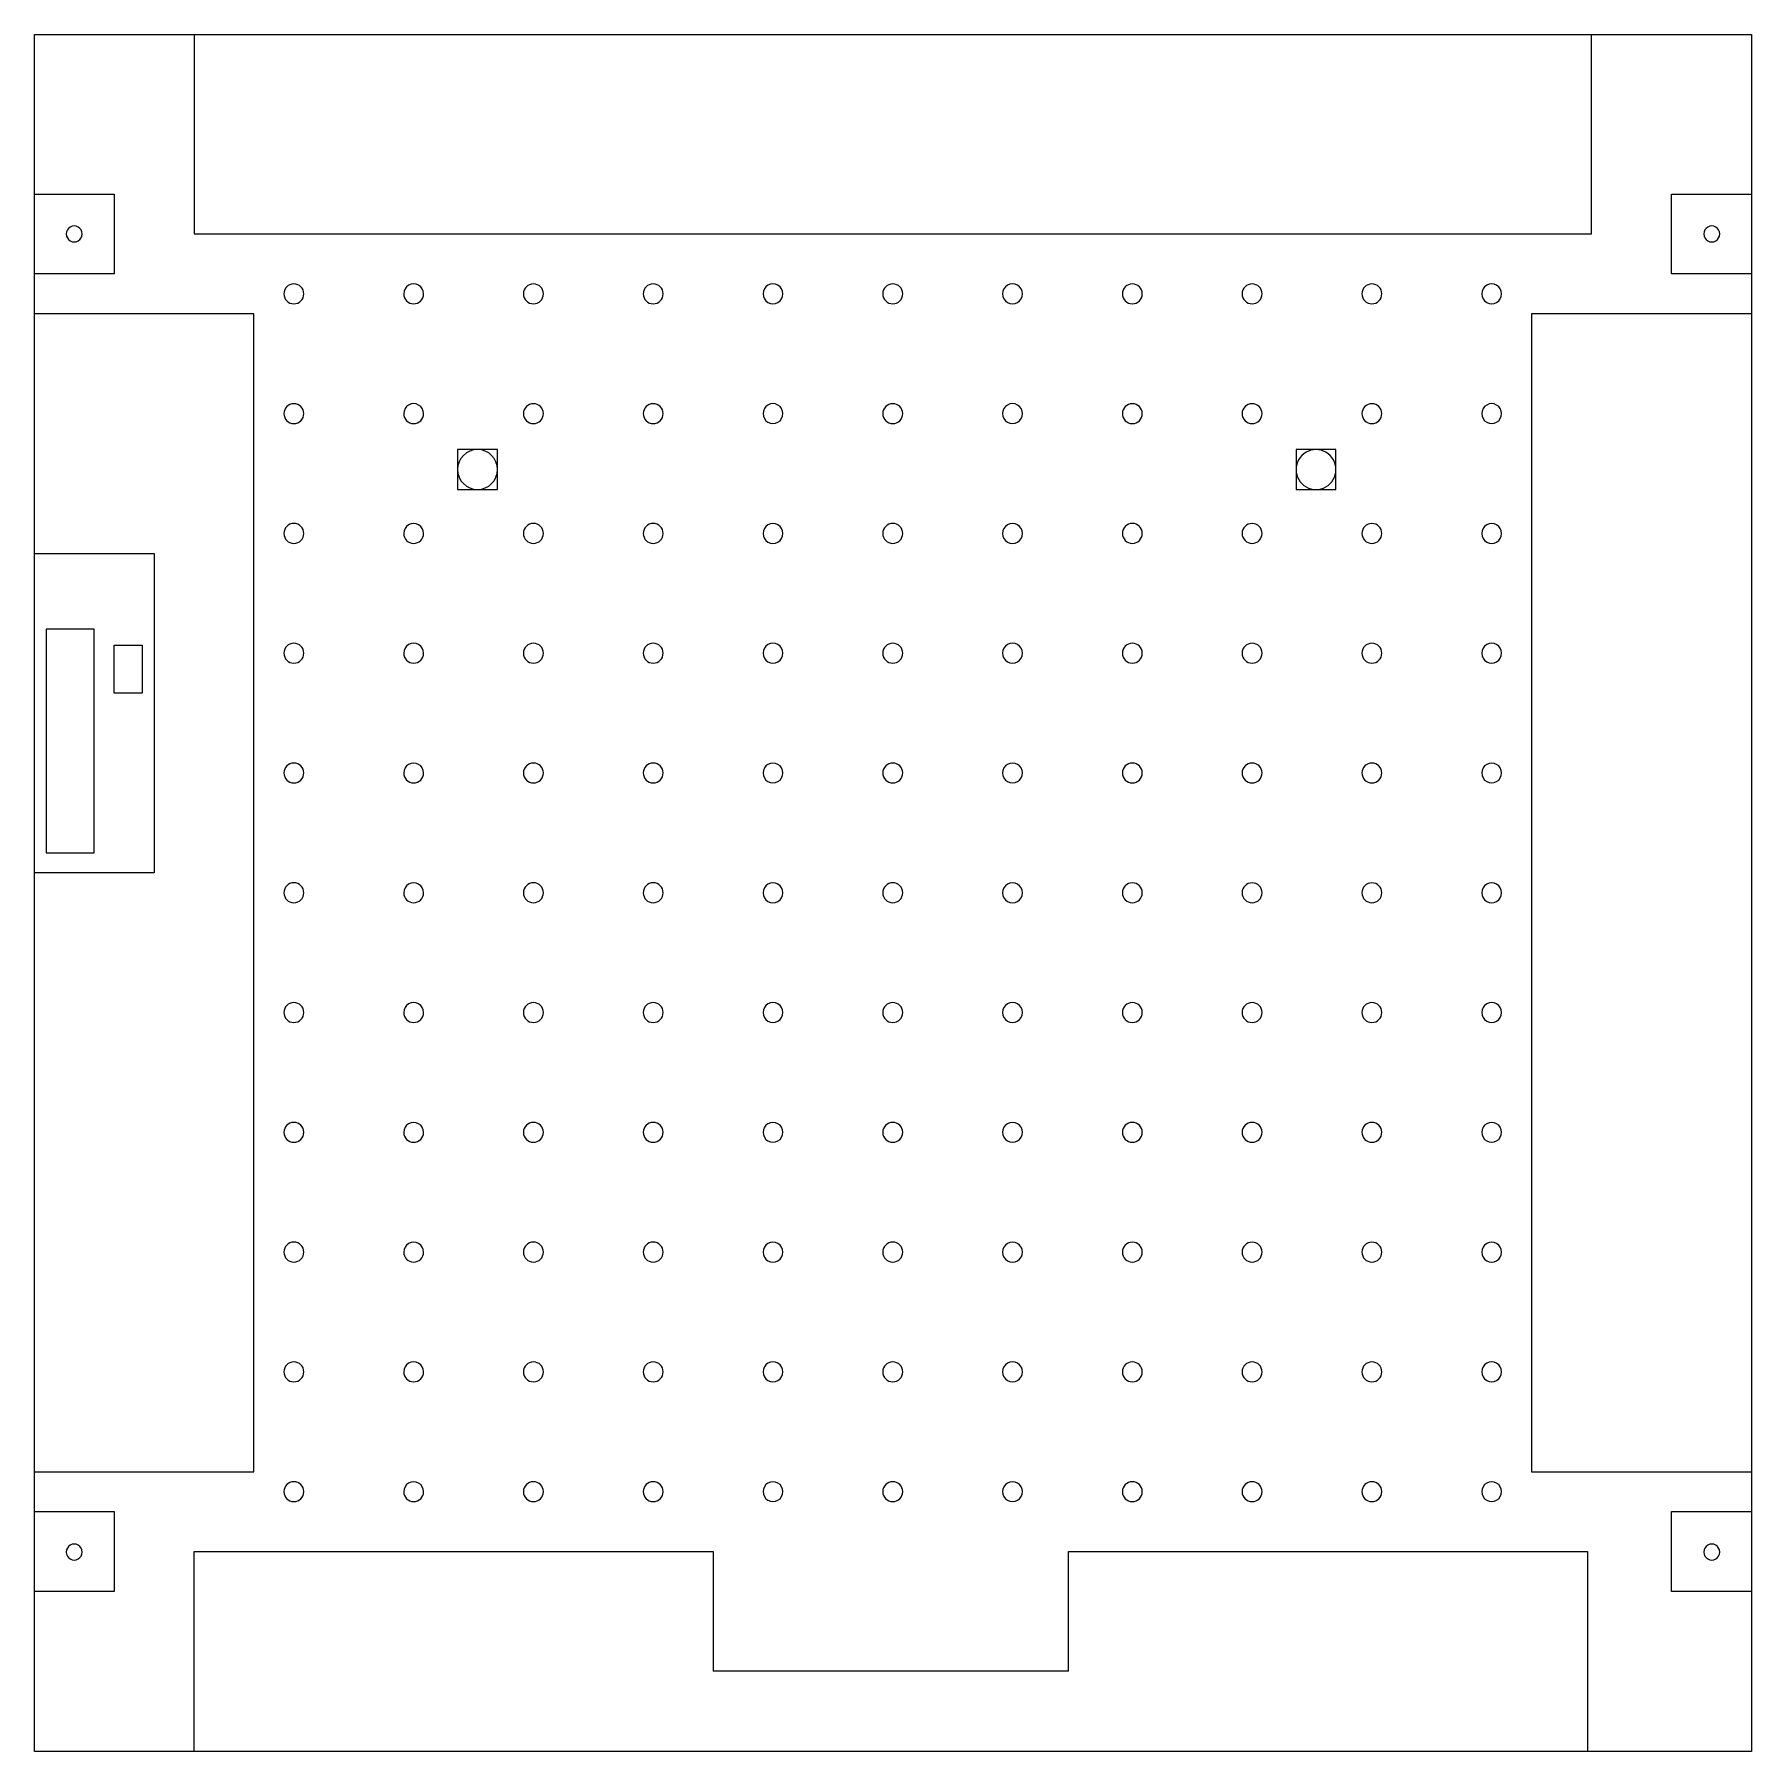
# Model space of a CAD drawing. Header units: millimetres. Extents: x -153 to 277, y 35 to 465.
import ezdxf

# ---------------------------------------------------------------- set-up
doc = ezdxf.new("R2010")
doc.units = ezdxf.units.MM
doc.layers.add('Layer_1', color=7, linetype='CONTINUOUS')

msp = doc.modelspace()

# ---------------------------------------------------------------- linework, layer by layer
at = {"layer": 'Layer_1', "color": 1}
for points in [[(-152.90737, 464.74511), (277.20847, 464.74511), (277.20848, 34.62732), (-152.90737, 34.62733)], [(-140.90738, 414.74522)], [(269.20931, 414.74522)], [(-46.907434, 350.745145), (-36.907507, 350.745145), (-36.907507, 360.745337), (-46.907434, 360.745337)], [(163.09368, 350.745145), (173.09228, 350.745145), (173.09228, 360.745337), (163.09368, 360.745337)], [(-137.90738, 315.745216), (-149.90737, 315.745216), (-149.90737, 259.745149), (-137.90738, 259.745149)], [(-132.90733, 311.745219), (-125.90725, 311.745219), (-125.90725, 299.745227), (-132.90733, 299.745227)], [(-140.90738, 84.62855)], [(269.20931, 84.62855)]]:
    msp.add_lwpolyline(points, close=True, dxfattribs=at)
at = {"layer": 'Layer_1', "color": 5}
for points in [[(-112.90748, 464.74511), (-112.90748, 414.74521), (237.09234, 414.74521), (237.09234, 464.74511)], [(-152.90737, 424.74513), (-132.90733, 424.74513), (-132.90733, 404.74528), (-152.90737, 404.74528)], [(277.09205, 404.74528), (257.0922, 404.74528), (257.0922, 424.74513), (277.09205, 424.74513)], [(-152.90737, 104.74535), (-97.907458, 104.74535), (-97.907458, 394.745353), (-152.90737, 394.745353)], [(277.09205, 394.745353), (222.09312, 394.745353), (222.09312, 104.74535), (277.09205, 104.74535)], [(-152.90737, 334.745236), (-122.90741, 334.745236), (-122.90741, 254.745318), (-152.90737, 254.745318)], [(-152.90737, 94.74516), (-132.90733, 94.74516), (-132.90733, 74.74531), (-152.90737, 74.74531)], [(277.09205, 74.74531), (257.0922, 74.74531), (257.0922, 94.74516), (277.09205, 94.74516)], [(-112.90748, 34.7464), (-112.90748, 84.74524), (17.092628, 84.74524), (17.092628, 54.74625)], [(106.09185, 54.74625), (106.09185, 84.74524), (236.09222, 84.74524), (236.09222, 34.7464)], [(106.09185, 54.74625), (17.092628, 54.74625)]]:
    msp.add_lwpolyline(points, dxfattribs=at)
for points in [[(-85.40738, 399.74522)], [(-55.407382, 399.74522)], [(-25.407382, 399.74522)], [(4.592619, 399.74522)], [(34.592617, 399.74522)], [(64.592617, 399.74522)], [(94.592618, 399.74522)], [(124.59262, 399.74522)], [(154.59262, 399.74522)], [(184.59261, 399.74522)], [(214.59263, 399.74522)], [(-85.40738, 369.745224)], [(-55.407382, 369.745224)], [(-25.407382, 369.745224)], [(4.592619, 369.745224)], [(34.592617, 369.745224)], [(64.592617, 369.745224)], [(94.592618, 369.745224)], [(124.59262, 369.745224)], [(154.59262, 369.745224)], [(184.59261, 369.745224)], [(214.59263, 369.745224)], [(-36.907382, 355.745225)], [(173.09263, 355.745225)], [(-85.40738, 339.745225)], [(-55.407382, 339.745225)], [(-25.407382, 339.745225)], [(4.592619, 339.745225)], [(34.592617, 339.745225)], [(64.592617, 339.745225)], [(94.592618, 339.745225)], [(124.59262, 339.745225)], [(154.59262, 339.745225)], [(184.59261, 339.745225)], [(214.59263, 339.745225)], [(-85.40738, 309.745225)], [(-55.407382, 309.745225)], [(-25.407382, 309.745225)], [(4.592619, 309.745225)], [(34.592617, 309.745225)], [(64.592617, 309.745225)], [(94.592618, 309.745225)], [(124.59262, 309.745225)], [(154.59262, 309.745225)], [(184.59261, 309.745225)], [(214.59263, 309.745225)], [(-85.40738, 279.745225)], [(-55.407382, 279.745225)], [(-25.407382, 279.745225)], [(4.592619, 279.745225)], [(34.592617, 279.745225)], [(64.592617, 279.745225)], [(94.592618, 279.745225)], [(124.59262, 279.745225)], [(154.59262, 279.745225)], [(184.59261, 279.745225)], [(214.59263, 279.745225)], [(-85.40738, 249.745227)], [(-55.407382, 249.745227)], [(-25.407382, 249.745227)], [(4.592619, 249.745227)], [(34.592617, 249.745227)], [(64.592617, 249.745227)], [(94.592618, 249.745227)], [(124.59262, 249.745227)], [(154.59262, 249.745227)], [(184.59261, 249.745227)], [(214.59263, 249.745227)], [(-85.40738, 219.745227)], [(-55.407382, 219.745227)], [(-25.407382, 219.745227)], [(4.592619, 219.745227)], [(34.592617, 219.745227)], [(64.592617, 219.745227)], [(94.592618, 219.745227)], [(124.59262, 219.745227)], [(154.59262, 219.745227)], [(184.59261, 219.745227)], [(214.59263, 219.745227)], [(-85.40738, 189.74523)], [(-55.407382, 189.74523)], [(-25.407382, 189.74523)], [(4.592619, 189.74523)], [(34.592617, 189.74523)], [(64.592617, 189.74523)], [(94.592618, 189.74523)], [(124.59262, 189.74523)], [(154.59262, 189.74523)], [(184.59261, 189.74523)], [(214.59263, 189.74523)], [(-85.40738, 159.74523)], [(-55.407382, 159.74523)], [(-25.407382, 159.74523)], [(4.592619, 159.74523)], [(34.592617, 159.74523)], [(64.592617, 159.74523)], [(94.592618, 159.74523)], [(124.59262, 159.74523)], [(154.59262, 159.74523)], [(184.59261, 159.74523)], [(214.59263, 159.74523)], [(-85.40738, 129.74523)], [(-55.407382, 129.74523)], [(-25.407382, 129.74523)], [(4.592619, 129.74523)], [(34.592617, 129.74523)], [(64.592617, 129.74523)], [(94.592618, 129.74523)], [(124.59262, 129.74523)], [(154.59262, 129.74523)], [(184.59261, 129.74523)], [(214.59263, 129.74523)], [(-85.40738, 99.74523)], [(-55.407382, 99.74523)], [(-25.407382, 99.74523)], [(4.592619, 99.74523)], [(34.592617, 99.74523)], [(64.592617, 99.74523)], [(94.592618, 99.74523)], [(124.59262, 99.74523)], [(154.59262, 99.74523)], [(184.59261, 99.74523)], [(214.59263, 99.74523)]]:
    msp.add_lwpolyline(points, close=True, dxfattribs=at)
at = {"layer": 'Layer_1', "color": 1}
for points in [[(-143.90738, 416.477271), (-144.526182, 416.120005), (-144.90738, 415.459751), (-144.90738, 414.74522)], [(-144.90738, 414.74522), (-144.90738, 414.030689), (-144.526182, 413.370435), (-143.90738, 413.013169)], [(-141.90738, 416.477271), (-142.526182, 416.834536), (-143.288578, 416.834536), (-143.90738, 416.477271)], [(-143.90738, 413.013169), (-143.288578, 412.655904), (-142.526182, 412.655904), (-141.90738, 413.013169)], [(-140.90738, 414.74522), (-140.90738, 415.459751), (-141.288578, 416.120005), (-141.90738, 416.477271)], [(-141.90738, 413.013169), (-141.288578, 413.370435), (-140.90738, 414.030689), (-140.90738, 414.74522)], [(266.209288, 416.477284), (265.590481, 416.120016), (265.20928, 415.459757), (265.20928, 414.74522)], [(265.20928, 414.74522), (265.20928, 414.030683), (265.590481, 413.370424), (266.209288, 413.013156)], [(268.209303, 416.477284), (267.590496, 416.834552), (266.828094, 416.834552), (266.209288, 416.477284)], [(266.209288, 413.013156), (266.828094, 412.655888), (267.590496, 412.655888), (268.209303, 413.013156)], [(269.20931, 414.74522), (269.20931, 415.459757), (268.828109, 416.120016), (268.209303, 416.477284)], [(268.209303, 413.013156), (268.828109, 413.370424), (269.20931, 414.030683), (269.20931, 414.74522)], [(-143.90738, 86.360601), (-144.526182, 86.003335), (-144.90738, 85.343081), (-144.90738, 84.62855)], [(-141.90738, 86.360601), (-142.526182, 86.717866), (-143.288578, 86.717866), (-143.90738, 86.360601)], [(-140.90738, 84.62855), (-140.90738, 85.343081), (-141.288578, 86.003335), (-141.90738, 86.360601)], [(266.209288, 86.360614), (265.590481, 86.003346), (265.20928, 85.343087), (265.20928, 84.62855)], [(268.209303, 86.360614), (267.590496, 86.717882), (266.828094, 86.717882), (266.209288, 86.360614)], [(269.20931, 84.62855), (269.20931, 85.343087), (268.828109, 86.003346), (268.209303, 86.360614)], [(-144.90738, 84.62855), (-144.90738, 83.914019), (-144.526182, 83.253765), (-143.90738, 82.896499)], [(-143.90738, 82.896499), (-143.288578, 82.539234), (-142.526182, 82.539234), (-141.90738, 82.896499)], [(-141.90738, 82.896499), (-141.288578, 83.253765), (-140.90738, 83.914019), (-140.90738, 84.62855)], [(265.20928, 84.62855), (265.20928, 83.914013), (265.590481, 83.253754), (266.209288, 82.896486)], [(266.209288, 82.896486), (266.828094, 82.539218), (267.590496, 82.539218), (268.209303, 82.896486)], [(268.209303, 82.896486), (268.828109, 83.253754), (269.20931, 83.914013), (269.20931, 84.62855)]]:
    msp.add_open_spline(points, degree=3, dxfattribs=at)
at = {"layer": 'Layer_1', "color": 5}
for points in [[(-87.90738, 402.243996), (-89.287614, 402.243996), (-90.406704, 401.125454), (-90.40738, 399.74522)], [(-85.40738, 399.74522), (-85.408056, 401.125454), (-86.527146, 402.243996), (-87.90738, 402.243996)], [(-59.157383, 401.910284), (-59.930886, 401.463702), (-60.407383, 400.638384), (-60.407383, 399.74522)], [(-56.657382, 401.910284), (-57.430885, 402.356866), (-58.38388, 402.356866), (-59.157383, 401.910284)], [(-55.407382, 399.74522), (-55.407382, 400.638384), (-55.883879, 401.463702), (-56.657382, 401.910284)], [(-27.907382, 402.243996), (-29.287616, 402.243996), (-30.406706, 401.125454), (-30.407382, 399.74522)], [(-25.407382, 399.74522), (-25.408058, 401.125454), (-26.527148, 402.243996), (-27.907382, 402.243996)], [(2.092619, 402.244746), (0.712092, 402.244746), (-0.40712, 401.125747), (-0.407382, 399.74522)], [(4.592619, 399.74522), (4.592357, 401.125747), (3.473145, 402.244746), (2.092619, 402.244746)], [(30.842616, 401.910284), (30.069113, 401.463702), (29.592616, 400.638384), (29.592616, 399.74522)], [(33.342617, 401.910284), (32.569114, 402.356866), (31.616119, 402.356866), (30.842616, 401.910284)], [(34.592617, 399.74522), (34.592617, 400.638384), (34.11612, 401.463702), (33.342617, 401.910284)], [(62.092617, 402.243996), (60.712383, 402.243996), (59.593293, 401.125454), (59.592617, 399.74522)], [(64.592617, 399.74522), (64.591941, 401.125454), (63.472851, 402.243996), (62.092617, 402.243996)], [(90.842617, 401.910284), (90.069114, 401.463702), (89.592617, 400.638384), (89.592617, 399.74522)], [(93.342618, 401.910284), (92.569115, 402.356866), (91.61612, 402.356866), (90.842617, 401.910284)], [(94.592618, 399.74522), (94.592618, 400.638384), (94.116121, 401.463702), (93.342618, 401.910284)], [(122.092615, 402.241228), (120.71346, 402.241228), (119.594817, 401.124373), (119.59261, 399.74522)], [(124.59262, 399.74522), (124.590413, 401.124373), (123.47177, 402.241228), (122.092615, 402.241228)], [(152.092625, 402.24022), (150.713865, 402.24022), (149.595388, 401.123977), (149.59263, 399.74522)], [(154.59262, 399.74522), (154.589862, 401.123977), (153.471385, 402.24022), (152.092625, 402.24022)], [(182.092615, 402.24022), (180.713855, 402.24022), (179.595378, 401.123977), (179.59262, 399.74522)], [(184.59261, 399.74522), (184.589852, 401.123977), (183.471375, 402.24022), (182.092615, 402.24022)], [(210.842615, 401.910292), (210.069109, 401.463708), (209.59261, 400.638388), (209.59261, 399.74522)], [(213.342625, 401.910292), (212.569119, 402.356876), (211.616121, 402.356876), (210.842615, 401.910292)], [(214.59263, 399.74522), (214.59263, 400.638388), (214.116131, 401.463708), (213.342625, 401.910292)], [(-90.40738, 399.74522), (-90.406704, 398.364986), (-89.287614, 397.246444), (-87.90738, 397.246444)], [(-87.90738, 397.246444), (-86.527146, 397.246444), (-85.408056, 398.364986), (-85.40738, 399.74522)], [(-60.407383, 399.74522), (-60.407383, 398.364508), (-59.288095, 397.24522), (-57.907383, 397.24522)], [(-57.907383, 397.24522), (-56.52667, 397.24522), (-55.407382, 398.364508), (-55.407382, 399.74522)], [(-30.407382, 399.74522), (-30.406706, 398.364986), (-29.287616, 397.246444), (-27.907382, 397.246444)], [(-27.907382, 397.246444), (-26.527148, 397.246444), (-25.408058, 398.364986), (-25.407382, 399.74522)], [(-0.407382, 399.74522), (-0.40712, 398.364693), (0.712092, 397.245694), (2.092619, 397.245694)], [(2.092619, 397.245694), (3.473145, 397.245694), (4.592357, 398.364693), (4.592619, 399.74522)], [(29.592616, 399.74522), (29.592616, 398.852056), (30.069113, 398.026738), (30.842616, 397.580156)], [(30.842616, 397.580156), (31.616119, 397.133574), (32.569114, 397.133574), (33.342617, 397.580156)], [(33.342617, 397.580156), (34.11612, 398.026738), (34.592617, 398.852056), (34.592617, 399.74522)], [(59.592617, 399.74522), (59.593293, 398.364986), (60.712383, 397.246444), (62.092617, 397.246444)], [(62.092617, 397.246444), (63.472851, 397.246444), (64.591941, 398.364986), (64.592617, 399.74522)], [(89.592617, 399.74522), (89.592617, 398.852056), (90.069114, 398.026738), (90.842617, 397.580156)], [(90.842617, 397.580156), (91.61612, 397.133574), (92.569115, 397.133574), (93.342618, 397.580156)], [(93.342618, 397.580156), (94.116121, 398.026738), (94.592618, 398.852056), (94.592618, 399.74522)], [(119.59261, 399.74522), (119.594817, 398.366067), (120.71346, 397.249212), (122.092615, 397.249212)], [(122.092615, 397.249212), (123.47177, 397.249212), (124.590413, 398.366067), (124.59262, 399.74522)], [(149.59263, 399.74522), (149.595388, 398.366463), (150.713865, 397.25022), (152.092625, 397.25022)], [(152.092625, 397.25022), (153.471385, 397.25022), (154.589862, 398.366463), (154.59262, 399.74522)], [(179.59262, 399.74522), (179.595378, 398.366463), (180.713855, 397.25022), (182.092615, 397.25022)], [(182.092615, 397.25022), (183.471375, 397.25022), (184.589852, 398.366463), (184.59261, 399.74522)], [(209.59261, 399.74522), (209.59261, 398.852052), (210.069109, 398.026732), (210.842615, 397.580148)], [(210.842615, 397.580148), (211.616121, 397.133564), (212.569119, 397.133564), (213.342625, 397.580148)], [(213.342625, 397.580148), (214.116131, 398.026732), (214.59263, 398.852052), (214.59263, 399.74522)], [(-87.90738, 372.244), (-89.287614, 372.244), (-90.406704, 371.125458), (-90.40738, 369.745224)], [(-85.40738, 369.745224), (-85.408056, 371.125458), (-86.527146, 372.244), (-87.90738, 372.244)], [(-59.157383, 371.910288), (-59.930886, 371.463706), (-60.407383, 370.638388), (-60.407383, 369.745224)], [(-56.657382, 371.910288), (-57.430885, 372.35687), (-58.38388, 372.35687), (-59.157383, 371.910288)], [(-55.407382, 369.745224), (-55.407382, 370.638388), (-55.883879, 371.463706), (-56.657382, 371.910288)], [(-27.907382, 372.244), (-29.287616, 372.244), (-30.406706, 371.125458), (-30.407382, 369.745224)], [(-25.407382, 369.745224), (-25.408058, 371.125458), (-26.527148, 372.244), (-27.907382, 372.244)], [(2.092619, 372.24475), (0.712092, 372.24475), (-0.40712, 371.125751), (-0.407382, 369.745224)], [(4.592619, 369.745224), (4.592357, 371.125751), (3.473145, 372.24475), (2.092619, 372.24475)], [(30.842616, 371.910288), (30.069113, 371.463706), (29.592616, 370.638388), (29.592616, 369.745224)], [(33.342617, 371.910288), (32.569114, 372.35687), (31.616119, 372.35687), (30.842616, 371.910288)], [(34.592617, 369.745224), (34.592617, 370.638388), (34.11612, 371.463706), (33.342617, 371.910288)], [(62.092617, 372.244), (60.712383, 372.244), (59.593293, 371.125458), (59.592617, 369.745224)], [(64.592617, 369.745224), (64.591941, 371.125458), (63.472851, 372.244), (62.092617, 372.244)], [(90.842617, 371.910288), (90.069114, 371.463706), (89.592617, 370.638388), (89.592617, 369.745224)], [(93.342618, 371.910288), (92.569115, 372.35687), (91.61612, 372.35687), (90.842617, 371.910288)], [(94.592618, 369.745224), (94.592618, 370.638388), (94.116121, 371.463706), (93.342618, 371.910288)], [(122.092615, 372.241232), (120.71346, 372.241232), (119.594817, 371.124377), (119.59261, 369.745224)], [(124.59262, 369.745224), (124.590413, 371.124377), (123.47177, 372.241232), (122.092615, 372.241232)], [(152.092625, 372.240224), (150.713865, 372.240224), (149.595388, 371.123981), (149.59263, 369.745224)], [(154.59262, 369.745224), (154.589862, 371.123981), (153.471385, 372.240224), (152.092625, 372.240224)], [(182.092615, 372.240224), (180.713855, 372.240224), (179.595378, 371.123981), (179.59262, 369.745224)], [(184.59261, 369.745224), (184.589852, 371.123981), (183.471375, 372.240224), (182.092615, 372.240224)], [(210.842615, 371.910296), (210.069109, 371.463712), (209.59261, 370.638392), (209.59261, 369.745224)], [(213.342625, 371.910296), (212.569119, 372.35688), (211.616121, 372.35688), (210.842615, 371.910296)], [(214.59263, 369.745224), (214.59263, 370.638392), (214.116131, 371.463712), (213.342625, 371.910296)], [(-90.40738, 369.745224), (-90.406704, 368.36499), (-89.287614, 367.246448), (-87.90738, 367.246448)], [(-87.90738, 367.246448), (-86.527146, 367.246448), (-85.408056, 368.36499), (-85.40738, 369.745224)], [(-60.407383, 369.745224), (-60.407383, 368.364512), (-59.288095, 367.245224), (-57.907383, 367.245224)], [(-57.907383, 367.245224), (-56.52667, 367.245224), (-55.407382, 368.364512), (-55.407382, 369.745224)], [(-30.407382, 369.745224), (-30.406706, 368.36499), (-29.287616, 367.246448), (-27.907382, 367.246448)], [(-27.907382, 367.246448), (-26.527148, 367.246448), (-25.408058, 368.36499), (-25.407382, 369.745224)], [(-0.407382, 369.745224), (-0.40712, 368.364697), (0.712092, 367.245698), (2.092619, 367.245698)], [(2.092619, 367.245698), (3.473145, 367.245698), (4.592357, 368.364697), (4.592619, 369.745224)], [(29.592616, 369.745224), (29.592616, 368.85206), (30.069113, 368.026742), (30.842616, 367.58016)], [(30.842616, 367.58016), (31.616119, 367.133578), (32.569114, 367.133578), (33.342617, 367.58016)], [(33.342617, 367.58016), (34.11612, 368.026742), (34.592617, 368.85206), (34.592617, 369.745224)], [(59.592617, 369.745224), (59.593293, 368.36499), (60.712383, 367.246448), (62.092617, 367.246448)], [(62.092617, 367.246448), (63.472851, 367.246448), (64.591941, 368.36499), (64.592617, 369.745224)], [(89.592617, 369.745224), (89.592617, 368.85206), (90.069114, 368.026742), (90.842617, 367.58016)], [(90.842617, 367.58016), (91.61612, 367.133578), (92.569115, 367.133578), (93.342618, 367.58016)], [(93.342618, 367.58016), (94.116121, 368.026742), (94.592618, 368.85206), (94.592618, 369.745224)], [(119.59261, 369.745224), (119.594817, 368.366071), (120.71346, 367.249216), (122.092615, 367.249216)], [(122.092615, 367.249216), (123.47177, 367.249216), (124.590413, 368.366071), (124.59262, 369.745224)], [(149.59263, 369.745224), (149.595388, 368.366467), (150.713865, 367.250224), (152.092625, 367.250224)], [(152.092625, 367.250224), (153.471385, 367.250224), (154.589862, 368.366467), (154.59262, 369.745224)], [(179.59262, 369.745224), (179.595378, 368.366467), (180.713855, 367.250224), (182.092615, 367.250224)], [(182.092615, 367.250224), (183.471375, 367.250224), (184.589852, 368.366467), (184.59261, 369.745224)], [(209.59261, 369.745224), (209.59261, 368.852056), (210.069109, 368.026736), (210.842615, 367.580152)], [(210.842615, 367.580152), (211.616121, 367.133568), (212.569119, 367.133568), (213.342625, 367.580152)], [(213.342625, 367.580152), (214.116131, 368.026736), (214.59263, 368.852056), (214.59263, 369.745224)], [(-41.907381, 360.742989), (-44.667932, 360.742989), (-46.906146, 358.505775), (-46.907381, 355.745225)], [(-36.907382, 355.745225), (-36.908617, 358.505775), (-39.146831, 360.742989), (-41.907381, 360.742989)], [(165.592623, 360.075356), (164.045616, 359.182191), (163.09262, 357.531555), (163.09262, 355.745225)], [(170.592628, 360.075356), (169.045621, 360.968521), (167.139629, 360.968521), (165.592623, 360.075356)], [(173.09263, 355.745225), (173.09263, 357.531555), (172.139634, 359.182191), (170.592628, 360.075356)], [(-46.907381, 355.745225), (-46.906146, 352.984675), (-44.667932, 350.747461), (-41.907381, 350.747461)], [(-41.907381, 350.747461), (-39.146831, 350.747461), (-36.908617, 352.984675), (-36.907382, 355.745225)], [(163.09262, 355.745225), (163.09262, 353.958895), (164.045616, 352.308259), (165.592623, 351.415094)], [(170.592628, 351.415094), (172.139634, 352.308259), (173.09263, 353.958895), (173.09263, 355.745225)], [(165.592623, 351.415094), (167.139629, 350.521929), (169.045621, 350.521929), (170.592628, 351.415094)], [(-87.90738, 342.244001), (-89.287614, 342.244001), (-90.406704, 341.125459), (-90.40738, 339.745225)], [(-85.40738, 339.745225), (-85.408056, 341.125459), (-86.527146, 342.244001), (-87.90738, 342.244001)], [(-59.157383, 341.910289), (-59.930886, 341.463707), (-60.407383, 340.638389), (-60.407383, 339.745225)], [(-56.657382, 341.910289), (-57.430885, 342.356871), (-58.38388, 342.356871), (-59.157383, 341.910289)], [(-55.407382, 339.745225), (-55.407382, 340.638389), (-55.883879, 341.463707), (-56.657382, 341.910289)], [(-27.907382, 342.244001), (-29.287616, 342.244001), (-30.406706, 341.125459), (-30.407382, 339.745225)], [(-25.407382, 339.745225), (-25.408058, 341.125459), (-26.527148, 342.244001), (-27.907382, 342.244001)], [(2.092619, 342.244751), (0.712092, 342.244751), (-0.40712, 341.125752), (-0.407382, 339.745225)], [(4.592619, 339.745225), (4.592357, 341.125752), (3.473145, 342.244751), (2.092619, 342.244751)], [(30.842616, 341.910289), (30.069113, 341.463707), (29.592616, 340.638389), (29.592616, 339.745225)], [(33.342617, 341.910289), (32.569114, 342.356871), (31.616119, 342.356871), (30.842616, 341.910289)], [(34.592617, 339.745225), (34.592617, 340.638389), (34.11612, 341.463707), (33.342617, 341.910289)], [(62.092617, 342.244001), (60.712383, 342.244001), (59.593293, 341.125459), (59.592617, 339.745225)], [(64.592617, 339.745225), (64.591941, 341.125459), (63.472851, 342.244001), (62.092617, 342.244001)], [(90.842617, 341.910289), (90.069114, 341.463707), (89.592617, 340.638389), (89.592617, 339.745225)], [(93.342618, 341.910289), (92.569115, 342.356871), (91.61612, 342.356871), (90.842617, 341.910289)], [(94.592618, 339.745225), (94.592618, 340.638389), (94.116121, 341.463707), (93.342618, 341.910289)], [(122.092615, 342.241233), (120.71346, 342.241233), (119.594817, 341.124378), (119.59261, 339.745225)], [(124.59262, 339.745225), (124.590413, 341.124378), (123.47177, 342.241233), (122.092615, 342.241233)], [(152.092625, 342.240225), (150.713865, 342.240225), (149.595388, 341.123982), (149.59263, 339.745225)], [(154.59262, 339.745225), (154.589862, 341.123982), (153.471385, 342.240225), (152.092625, 342.240225)], [(182.092615, 342.240225), (180.713855, 342.240225), (179.595378, 341.123982), (179.59262, 339.745225)], [(184.59261, 339.745225), (184.589852, 341.123982), (183.471375, 342.240225), (182.092615, 342.240225)], [(210.842615, 341.910297), (210.069109, 341.463713), (209.59261, 340.638393), (209.59261, 339.745225)], [(213.342625, 341.910297), (212.569119, 342.356881), (211.616121, 342.356881), (210.842615, 341.910297)], [(214.59263, 339.745225), (214.59263, 340.638393), (214.116131, 341.463713), (213.342625, 341.910297)], [(-90.40738, 339.745225), (-90.406704, 338.364991), (-89.287614, 337.246449), (-87.90738, 337.246449)], [(-87.90738, 337.246449), (-86.527146, 337.246449), (-85.408056, 338.364991), (-85.40738, 339.745225)], [(-60.407383, 339.745225), (-60.407383, 338.364513), (-59.288095, 337.245225), (-57.907383, 337.245225)], [(-57.907383, 337.245225), (-56.52667, 337.245225), (-55.407382, 338.364513), (-55.407382, 339.745225)], [(-30.407382, 339.745225), (-30.406706, 338.364991), (-29.287616, 337.246449), (-27.907382, 337.246449)], [(-27.907382, 337.246449), (-26.527148, 337.246449), (-25.408058, 338.364991), (-25.407382, 339.745225)], [(-0.407382, 339.745225), (-0.40712, 338.364698), (0.712092, 337.245699), (2.092619, 337.245699)], [(2.092619, 337.245699), (3.473145, 337.245699), (4.592357, 338.364698), (4.592619, 339.745225)], [(29.592616, 339.745225), (29.592616, 338.852061), (30.069113, 338.026743), (30.842616, 337.580161)], [(30.842616, 337.580161), (31.616119, 337.133579), (32.569114, 337.133579), (33.342617, 337.580161)], [(33.342617, 337.580161), (34.11612, 338.026743), (34.592617, 338.852061), (34.592617, 339.745225)], [(59.592617, 339.745225), (59.593293, 338.364991), (60.712383, 337.246449), (62.092617, 337.246449)], [(62.092617, 337.246449), (63.472851, 337.246449), (64.591941, 338.364991), (64.592617, 339.745225)], [(89.592617, 339.745225), (89.592617, 338.852061), (90.069114, 338.026743), (90.842617, 337.580161)], [(90.842617, 337.580161), (91.61612, 337.133579), (92.569115, 337.133579), (93.342618, 337.580161)], [(93.342618, 337.580161), (94.116121, 338.026743), (94.592618, 338.852061), (94.592618, 339.745225)], [(119.59261, 339.745225), (119.594817, 338.366072), (120.71346, 337.249217), (122.092615, 337.249217)], [(122.092615, 337.249217), (123.47177, 337.249217), (124.590413, 338.366072), (124.59262, 339.745225)], [(149.59263, 339.745225), (149.595388, 338.366468), (150.713865, 337.250225), (152.092625, 337.250225)], [(152.092625, 337.250225), (153.471385, 337.250225), (154.589862, 338.366468), (154.59262, 339.745225)], [(179.59262, 339.745225), (179.595378, 338.366468), (180.713855, 337.250225), (182.092615, 337.250225)], [(182.092615, 337.250225), (183.471375, 337.250225), (184.589852, 338.366468), (184.59261, 339.745225)], [(209.59261, 339.745225), (209.59261, 338.852057), (210.069109, 338.026737), (210.842615, 337.580153)], [(210.842615, 337.580153), (211.616121, 337.133569), (212.569119, 337.133569), (213.342625, 337.580153)], [(213.342625, 337.580153), (214.116131, 338.026737), (214.59263, 338.852057), (214.59263, 339.745225)], [(-87.90738, 312.244001), (-89.287614, 312.244001), (-90.406704, 311.125459), (-90.40738, 309.745225)], [(-90.40738, 309.745225), (-90.406704, 308.364991), (-89.287614, 307.246449), (-87.90738, 307.246449)], [(-85.40738, 309.745225), (-85.408056, 311.125459), (-86.527146, 312.244001), (-87.90738, 312.244001)], [(-87.90738, 307.246449), (-86.527146, 307.246449), (-85.408056, 308.364991), (-85.40738, 309.745225)], [(-59.157383, 311.910289), (-59.930886, 311.463707), (-60.407383, 310.638389), (-60.407383, 309.745225)], [(-60.407383, 309.745225), (-60.407383, 308.364513), (-59.288095, 307.245225), (-57.907383, 307.245225)], [(-56.657382, 311.910289), (-57.430885, 312.356871), (-58.38388, 312.356871), (-59.157383, 311.910289)], [(-57.907383, 307.245225), (-56.52667, 307.245225), (-55.407382, 308.364513), (-55.407382, 309.745225)], [(-55.407382, 309.745225), (-55.407382, 310.638389), (-55.883879, 311.463707), (-56.657382, 311.910289)], [(-27.907382, 312.244001), (-29.287616, 312.244001), (-30.406706, 311.125459), (-30.407382, 309.745225)], [(-30.407382, 309.745225), (-30.406706, 308.364991), (-29.287616, 307.246449), (-27.907382, 307.246449)], [(-25.407382, 309.745225), (-25.408058, 311.125459), (-26.527148, 312.244001), (-27.907382, 312.244001)], [(-27.907382, 307.246449), (-26.527148, 307.246449), (-25.408058, 308.364991), (-25.407382, 309.745225)], [(2.092619, 312.244751), (0.712092, 312.244751), (-0.40712, 311.125752), (-0.407382, 309.745225)], [(-0.407382, 309.745225), (-0.40712, 308.364698), (0.712092, 307.245699), (2.092619, 307.245699)], [(4.592619, 309.745225), (4.592357, 311.125752), (3.473145, 312.244751), (2.092619, 312.244751)], [(2.092619, 307.245699), (3.473145, 307.245699), (4.592357, 308.364698), (4.592619, 309.745225)], [(30.842616, 311.910289), (30.069113, 311.463707), (29.592616, 310.638389), (29.592616, 309.745225)], [(29.592616, 309.745225), (29.592616, 308.852061), (30.069113, 308.026743), (30.842616, 307.580161)], [(33.342617, 311.910289), (32.569114, 312.356871), (31.616119, 312.356871), (30.842616, 311.910289)], [(34.592617, 309.745225), (34.592617, 310.638389), (34.11612, 311.463707), (33.342617, 311.910289)], [(33.342617, 307.580161), (34.11612, 308.026743), (34.592617, 308.852061), (34.592617, 309.745225)], [(62.092617, 312.244001), (60.712383, 312.244001), (59.593293, 311.125459), (59.592617, 309.745225)], [(59.592617, 309.745225), (59.593293, 308.364991), (60.712383, 307.246449), (62.092617, 307.246449)], [(64.592617, 309.745225), (64.591941, 311.125459), (63.472851, 312.244001), (62.092617, 312.244001)], [(62.092617, 307.246449), (63.472851, 307.246449), (64.591941, 308.364991), (64.592617, 309.745225)], [(90.842617, 311.910289), (90.069114, 311.463707), (89.592617, 310.638389), (89.592617, 309.745225)], [(89.592617, 309.745225), (89.592617, 308.852061), (90.069114, 308.026743), (90.842617, 307.580161)], [(93.342618, 311.910289), (92.569115, 312.356871), (91.61612, 312.356871), (90.842617, 311.910289)], [(94.592618, 309.745225), (94.592618, 310.638389), (94.116121, 311.463707), (93.342618, 311.910289)], [(93.342618, 307.580161), (94.116121, 308.026743), (94.592618, 308.852061), (94.592618, 309.745225)], [(122.092615, 312.241233), (120.71346, 312.241233), (119.594817, 311.124378), (119.59261, 309.745225)], [(119.59261, 309.745225), (119.594817, 308.366072), (120.71346, 307.249217), (122.092615, 307.249217)], [(124.59262, 309.745225), (124.590413, 311.124378), (123.47177, 312.241233), (122.092615, 312.241233)], [(122.092615, 307.249217), (123.47177, 307.249217), (124.590413, 308.366072), (124.59262, 309.745225)], [(152.092625, 312.240225), (150.713865, 312.240225), (149.595388, 311.123982), (149.59263, 309.745225)], [(149.59263, 309.745225), (149.595388, 308.366468), (150.713865, 307.250225), (152.092625, 307.250225)], [(154.59262, 309.745225), (154.589862, 311.123982), (153.471385, 312.240225), (152.092625, 312.240225)], [(152.092625, 307.250225), (153.471385, 307.250225), (154.589862, 308.366468), (154.59262, 309.745225)], [(182.092615, 312.240225), (180.713855, 312.240225), (179.595378, 311.123982), (179.59262, 309.745225)], [(179.59262, 309.745225), (179.595378, 308.366468), (180.713855, 307.250225), (182.092615, 307.250225)], [(184.59261, 309.745225), (184.589852, 311.123982), (183.471375, 312.240225), (182.092615, 312.240225)], [(182.092615, 307.250225), (183.471375, 307.250225), (184.589852, 308.366468), (184.59261, 309.745225)], [(210.842615, 311.910297), (210.069109, 311.463713), (209.59261, 310.638393), (209.59261, 309.745225)], [(209.59261, 309.745225), (209.59261, 308.852057), (210.069109, 308.026737), (210.842615, 307.580153)], [(213.342625, 311.910297), (212.569119, 312.356881), (211.616121, 312.356881), (210.842615, 311.910297)], [(214.59263, 309.745225), (214.59263, 310.638393), (214.116131, 311.463713), (213.342625, 311.910297)], [(213.342625, 307.580153), (214.116131, 308.026737), (214.59263, 308.852057), (214.59263, 309.745225)], [(30.842616, 307.580161), (31.616119, 307.133579), (32.569114, 307.133579), (33.342617, 307.580161)], [(90.842617, 307.580161), (91.61612, 307.133579), (92.569115, 307.133579), (93.342618, 307.580161)], [(210.842615, 307.580153), (211.616121, 307.133569), (212.569119, 307.133569), (213.342625, 307.580153)], [(-87.90738, 282.244001), (-89.287614, 282.244001), (-90.406704, 281.125459), (-90.40738, 279.745225)], [(-90.40738, 279.745225), (-90.406704, 278.364991), (-89.287614, 277.246449), (-87.90738, 277.246449)], [(-85.40738, 279.745225), (-85.408056, 281.125459), (-86.527146, 282.244001), (-87.90738, 282.244001)], [(-87.90738, 277.246449), (-86.527146, 277.246449), (-85.408056, 278.364991), (-85.40738, 279.745225)], [(-59.157383, 281.910289), (-59.930886, 281.463707), (-60.407383, 280.638389), (-60.407383, 279.745225)], [(-60.407383, 279.745225), (-60.407383, 278.364513), (-59.288095, 277.245225), (-57.907383, 277.245225)], [(-56.657382, 281.910289), (-57.430885, 282.356871), (-58.38388, 282.356871), (-59.157383, 281.910289)], [(-57.907383, 277.245225), (-56.52667, 277.245225), (-55.407382, 278.364513), (-55.407382, 279.745225)], [(-55.407382, 279.745225), (-55.407382, 280.638389), (-55.883879, 281.463707), (-56.657382, 281.910289)], [(-27.907382, 282.244001), (-29.287616, 282.244001), (-30.406706, 281.125459), (-30.407382, 279.745225)], [(-30.407382, 279.745225), (-30.406706, 278.364991), (-29.287616, 277.246449), (-27.907382, 277.246449)], [(-25.407382, 279.745225), (-25.408058, 281.125459), (-26.527148, 282.244001), (-27.907382, 282.244001)], [(-27.907382, 277.246449), (-26.527148, 277.246449), (-25.408058, 278.364991), (-25.407382, 279.745225)], [(2.092619, 282.244751), (0.712092, 282.244751), (-0.40712, 281.125752), (-0.407382, 279.745225)], [(-0.407382, 279.745225), (-0.40712, 278.364698), (0.712092, 277.245699), (2.092619, 277.245699)], [(4.592619, 279.745225), (4.592357, 281.125752), (3.473145, 282.244751), (2.092619, 282.244751)], [(2.092619, 277.245699), (3.473145, 277.245699), (4.592357, 278.364698), (4.592619, 279.745225)], [(30.842616, 281.910289), (30.069113, 281.463707), (29.592616, 280.638389), (29.592616, 279.745225)], [(29.592616, 279.745225), (29.592616, 278.852061), (30.069113, 278.026743), (30.842616, 277.580161)], [(33.342617, 281.910289), (32.569114, 282.356871), (31.616119, 282.356871), (30.842616, 281.910289)], [(34.592617, 279.745225), (34.592617, 280.638389), (34.11612, 281.463707), (33.342617, 281.910289)], [(33.342617, 277.580161), (34.11612, 278.026743), (34.592617, 278.852061), (34.592617, 279.745225)], [(62.092617, 282.244001), (60.712383, 282.244001), (59.593293, 281.125459), (59.592617, 279.745225)], [(59.592617, 279.745225), (59.593293, 278.364991), (60.712383, 277.246449), (62.092617, 277.246449)], [(64.592617, 279.745225), (64.591941, 281.125459), (63.472851, 282.244001), (62.092617, 282.244001)], [(62.092617, 277.246449), (63.472851, 277.246449), (64.591941, 278.364991), (64.592617, 279.745225)], [(90.842617, 281.910289), (90.069114, 281.463707), (89.592617, 280.638389), (89.592617, 279.745225)], [(89.592617, 279.745225), (89.592617, 278.852061), (90.069114, 278.026743), (90.842617, 277.580161)], [(93.342618, 281.910289), (92.569115, 282.356871), (91.61612, 282.356871), (90.842617, 281.910289)], [(94.592618, 279.745225), (94.592618, 280.638389), (94.116121, 281.463707), (93.342618, 281.910289)], [(93.342618, 277.580161), (94.116121, 278.026743), (94.592618, 278.852061), (94.592618, 279.745225)], [(122.092615, 282.241233), (120.71346, 282.241233), (119.594817, 281.124378), (119.59261, 279.745225)], [(119.59261, 279.745225), (119.594817, 278.366072), (120.71346, 277.249217), (122.092615, 277.249217)], [(124.59262, 279.745225), (124.590413, 281.124378), (123.47177, 282.241233), (122.092615, 282.241233)], [(122.092615, 277.249217), (123.47177, 277.249217), (124.590413, 278.366072), (124.59262, 279.745225)], [(152.092625, 282.240225), (150.713865, 282.240225), (149.595388, 281.123982), (149.59263, 279.745225)], [(149.59263, 279.745225), (149.595388, 278.366468), (150.713865, 277.250225), (152.092625, 277.250225)], [(154.59262, 279.745225), (154.589862, 281.123982), (153.471385, 282.240225), (152.092625, 282.240225)], [(152.092625, 277.250225), (153.471385, 277.250225), (154.589862, 278.366468), (154.59262, 279.745225)], [(182.092615, 282.240225), (180.713855, 282.240225), (179.595378, 281.123982), (179.59262, 279.745225)], [(179.59262, 279.745225), (179.595378, 278.366468), (180.713855, 277.250225), (182.092615, 277.250225)], [(184.59261, 279.745225), (184.589852, 281.123982), (183.471375, 282.240225), (182.092615, 282.240225)], [(182.092615, 277.250225), (183.471375, 277.250225), (184.589852, 278.366468), (184.59261, 279.745225)], [(210.842615, 281.910297), (210.069109, 281.463713), (209.59261, 280.638393), (209.59261, 279.745225)], [(209.59261, 279.745225), (209.59261, 278.852057), (210.069109, 278.026737), (210.842615, 277.580153)], [(213.342625, 281.910297), (212.569119, 282.356881), (211.616121, 282.356881), (210.842615, 281.910297)], [(214.59263, 279.745225), (214.59263, 280.638393), (214.116131, 281.463713), (213.342625, 281.910297)], [(213.342625, 277.580153), (214.116131, 278.026737), (214.59263, 278.852057), (214.59263, 279.745225)], [(30.842616, 277.580161), (31.616119, 277.133579), (32.569114, 277.133579), (33.342617, 277.580161)], [(90.842617, 277.580161), (91.61612, 277.133579), (92.569115, 277.133579), (93.342618, 277.580161)], [(210.842615, 277.580153), (211.616121, 277.133569), (212.569119, 277.133569), (213.342625, 277.580153)], [(-87.90738, 252.244003), (-89.287614, 252.244003), (-90.406704, 251.125461), (-90.40738, 249.745227)], [(-90.40738, 249.745227), (-90.406704, 248.364993), (-89.287614, 247.246451), (-87.90738, 247.246451)], [(-85.40738, 249.745227), (-85.408056, 251.125461), (-86.527146, 252.244003), (-87.90738, 252.244003)], [(-87.90738, 247.246451), (-86.527146, 247.246451), (-85.408056, 248.364993), (-85.40738, 249.745227)], [(-59.157383, 251.910291), (-59.930886, 251.463709), (-60.407383, 250.638391), (-60.407383, 249.745227)], [(-60.407383, 249.745227), (-60.407383, 248.364515), (-59.288095, 247.245227), (-57.907383, 247.245227)], [(-56.657382, 251.910291), (-57.430885, 252.356873), (-58.38388, 252.356873), (-59.157383, 251.910291)], [(-57.907383, 247.245227), (-56.52667, 247.245227), (-55.407382, 248.364515), (-55.407382, 249.745227)], [(-55.407382, 249.745227), (-55.407382, 250.638391), (-55.883879, 251.463709), (-56.657382, 251.910291)], [(-27.907382, 252.244003), (-29.287616, 252.244003), (-30.406706, 251.125461), (-30.407382, 249.745227)], [(-30.407382, 249.745227), (-30.406706, 248.364993), (-29.287616, 247.246451), (-27.907382, 247.246451)], [(-25.407382, 249.745227), (-25.408058, 251.125461), (-26.527148, 252.244003), (-27.907382, 252.244003)], [(-27.907382, 247.246451), (-26.527148, 247.246451), (-25.408058, 248.364993), (-25.407382, 249.745227)], [(2.092619, 252.244753), (0.712092, 252.244753), (-0.40712, 251.125754), (-0.407382, 249.745227)], [(-0.407382, 249.745227), (-0.40712, 248.3647), (0.712092, 247.245701), (2.092619, 247.245701)], [(4.592619, 249.745227), (4.592357, 251.125754), (3.473145, 252.244753), (2.092619, 252.244753)], [(2.092619, 247.245701), (3.473145, 247.245701), (4.592357, 248.3647), (4.592619, 249.745227)], [(30.842616, 251.910291), (30.069113, 251.463709), (29.592616, 250.638391), (29.592616, 249.745227)], [(29.592616, 249.745227), (29.592616, 248.852063), (30.069113, 248.026745), (30.842616, 247.580163)], [(33.342617, 251.910291), (32.569114, 252.356873), (31.616119, 252.356873), (30.842616, 251.910291)], [(34.592617, 249.745227), (34.592617, 250.638391), (34.11612, 251.463709), (33.342617, 251.910291)], [(33.342617, 247.580163), (34.11612, 248.026745), (34.592617, 248.852063), (34.592617, 249.745227)], [(62.092617, 252.244003), (60.712383, 252.244003), (59.593293, 251.125461), (59.592617, 249.745227)], [(59.592617, 249.745227), (59.593293, 248.364993), (60.712383, 247.246451), (62.092617, 247.246451)], [(64.592617, 249.745227), (64.591941, 251.125461), (63.472851, 252.244003), (62.092617, 252.244003)], [(62.092617, 247.246451), (63.472851, 247.246451), (64.591941, 248.364993), (64.592617, 249.745227)], [(90.842617, 251.910291), (90.069114, 251.463709), (89.592617, 250.638391), (89.592617, 249.745227)], [(89.592617, 249.745227), (89.592617, 248.852063), (90.069114, 248.026745), (90.842617, 247.580163)], [(93.342618, 251.910291), (92.569115, 252.356873), (91.61612, 252.356873), (90.842617, 251.910291)], [(94.592618, 249.745227), (94.592618, 250.638391), (94.116121, 251.463709), (93.342618, 251.910291)], [(93.342618, 247.580163), (94.116121, 248.026745), (94.592618, 248.852063), (94.592618, 249.745227)], [(122.092615, 252.241235), (120.71346, 252.241235), (119.594817, 251.12438), (119.59261, 249.745227)], [(119.59261, 249.745227), (119.594817, 248.366074), (120.71346, 247.249219), (122.092615, 247.249219)], [(124.59262, 249.745227), (124.590413, 251.12438), (123.47177, 252.241235), (122.092615, 252.241235)], [(122.092615, 247.249219), (123.47177, 247.249219), (124.590413, 248.366074), (124.59262, 249.745227)], [(152.092625, 252.240227), (150.713865, 252.240227), (149.595388, 251.123984), (149.59263, 249.745227)], [(149.59263, 249.745227), (149.595388, 248.36647), (150.713865, 247.250227), (152.092625, 247.250227)], [(154.59262, 249.745227), (154.589862, 251.123984), (153.471385, 252.240227), (152.092625, 252.240227)], [(152.092625, 247.250227), (153.471385, 247.250227), (154.589862, 248.36647), (154.59262, 249.745227)], [(182.092615, 252.240227), (180.713855, 252.240227), (179.595378, 251.123984), (179.59262, 249.745227)], [(179.59262, 249.745227), (179.595378, 248.36647), (180.713855, 247.250227), (182.092615, 247.250227)], [(184.59261, 249.745227), (184.589852, 251.123984), (183.471375, 252.240227), (182.092615, 252.240227)], [(182.092615, 247.250227), (183.471375, 247.250227), (184.589852, 248.36647), (184.59261, 249.745227)], [(210.842615, 251.910299), (210.069109, 251.463715), (209.59261, 250.638395), (209.59261, 249.745227)], [(209.59261, 249.745227), (209.59261, 248.852059), (210.069109, 248.026739), (210.842615, 247.580155)], [(213.342625, 251.910299), (212.569119, 252.356883), (211.616121, 252.356883), (210.842615, 251.910299)], [(214.59263, 249.745227), (214.59263, 250.638395), (214.116131, 251.463715), (213.342625, 251.910299)], [(213.342625, 247.580155), (214.116131, 248.026739), (214.59263, 248.852059), (214.59263, 249.745227)], [(30.842616, 247.580163), (31.616119, 247.133581), (32.569114, 247.133581), (33.342617, 247.580163)], [(90.842617, 247.580163), (91.61612, 247.133581), (92.569115, 247.133581), (93.342618, 247.580163)], [(210.842615, 247.580155), (211.616121, 247.133571), (212.569119, 247.133571), (213.342625, 247.580155)], [(-87.90738, 222.244003), (-89.287614, 222.244003), (-90.406704, 221.125461), (-90.40738, 219.745227)], [(-90.40738, 219.745227), (-90.406704, 218.364993), (-89.287614, 217.246451), (-87.90738, 217.246451)], [(-85.40738, 219.745227), (-85.408056, 221.125461), (-86.527146, 222.244003), (-87.90738, 222.244003)], [(-87.90738, 217.246451), (-86.527146, 217.246451), (-85.408056, 218.364993), (-85.40738, 219.745227)], [(-59.157383, 221.910291), (-59.930886, 221.463709), (-60.407383, 220.638391), (-60.407383, 219.745227)], [(-60.407383, 219.745227), (-60.407383, 218.364515), (-59.288095, 217.245227), (-57.907383, 217.245227)], [(-56.657382, 221.910291), (-57.430885, 222.356873), (-58.38388, 222.356873), (-59.157383, 221.910291)], [(-57.907383, 217.245227), (-56.52667, 217.245227), (-55.407382, 218.364515), (-55.407382, 219.745227)], [(-55.407382, 219.745227), (-55.407382, 220.638391), (-55.883879, 221.463709), (-56.657382, 221.910291)], [(-27.907382, 222.244003), (-29.287616, 222.244003), (-30.406706, 221.125461), (-30.407382, 219.745227)], [(-30.407382, 219.745227), (-30.406706, 218.364993), (-29.287616, 217.246451), (-27.907382, 217.246451)], [(-25.407382, 219.745227), (-25.408058, 221.125461), (-26.527148, 222.244003), (-27.907382, 222.244003)], [(-27.907382, 217.246451), (-26.527148, 217.246451), (-25.408058, 218.364993), (-25.407382, 219.745227)], [(2.092619, 222.244753), (0.712092, 222.244753), (-0.40712, 221.125754), (-0.407382, 219.745227)], [(-0.407382, 219.745227), (-0.40712, 218.3647), (0.712092, 217.245701), (2.092619, 217.245701)], [(4.592619, 219.745227), (4.592357, 221.125754), (3.473145, 222.244753), (2.092619, 222.244753)], [(2.092619, 217.245701), (3.473145, 217.245701), (4.592357, 218.3647), (4.592619, 219.745227)], [(30.842616, 221.910291), (30.069113, 221.463709), (29.592616, 220.638391), (29.592616, 219.745227)], [(29.592616, 219.745227), (29.592616, 218.852063), (30.069113, 218.026745), (30.842616, 217.580163)], [(33.342617, 221.910291), (32.569114, 222.356873), (31.616119, 222.356873), (30.842616, 221.910291)], [(34.592617, 219.745227), (34.592617, 220.638391), (34.11612, 221.463709), (33.342617, 221.910291)], [(33.342617, 217.580163), (34.11612, 218.026745), (34.592617, 218.852063), (34.592617, 219.745227)], [(62.092617, 222.244003), (60.712383, 222.244003), (59.593293, 221.125461), (59.592617, 219.745227)], [(59.592617, 219.745227), (59.593293, 218.364993), (60.712383, 217.246451), (62.092617, 217.246451)], [(64.592617, 219.745227), (64.591941, 221.125461), (63.472851, 222.244003), (62.092617, 222.244003)], [(62.092617, 217.246451), (63.472851, 217.246451), (64.591941, 218.364993), (64.592617, 219.745227)], [(90.842617, 221.910291), (90.069114, 221.463709), (89.592617, 220.638391), (89.592617, 219.745227)], [(89.592617, 219.745227), (89.592617, 218.852063), (90.069114, 218.026745), (90.842617, 217.580163)], [(93.342618, 221.910291), (92.569115, 222.356873), (91.61612, 222.356873), (90.842617, 221.910291)], [(94.592618, 219.745227), (94.592618, 220.638391), (94.116121, 221.463709), (93.342618, 221.910291)], [(93.342618, 217.580163), (94.116121, 218.026745), (94.592618, 218.852063), (94.592618, 219.745227)], [(122.092615, 222.241235), (120.71346, 222.241235), (119.594817, 221.12438), (119.59261, 219.745227)], [(119.59261, 219.745227), (119.594817, 218.366074), (120.71346, 217.249219), (122.092615, 217.249219)], [(124.59262, 219.745227), (124.590413, 221.12438), (123.47177, 222.241235), (122.092615, 222.241235)], [(122.092615, 217.249219), (123.47177, 217.249219), (124.590413, 218.366074), (124.59262, 219.745227)], [(152.092625, 222.240227), (150.713865, 222.240227), (149.595388, 221.123984), (149.59263, 219.745227)], [(149.59263, 219.745227), (149.595388, 218.36647), (150.713865, 217.250227), (152.092625, 217.250227)], [(154.59262, 219.745227), (154.589862, 221.123984), (153.471385, 222.240227), (152.092625, 222.240227)], [(152.092625, 217.250227), (153.471385, 217.250227), (154.589862, 218.36647), (154.59262, 219.745227)], [(182.092615, 222.240227), (180.713855, 222.240227), (179.595378, 221.123984), (179.59262, 219.745227)], [(179.59262, 219.745227), (179.595378, 218.36647), (180.713855, 217.250227), (182.092615, 217.250227)], [(184.59261, 219.745227), (184.589852, 221.123984), (183.471375, 222.240227), (182.092615, 222.240227)], [(182.092615, 217.250227), (183.471375, 217.250227), (184.589852, 218.36647), (184.59261, 219.745227)], [(210.842615, 221.910299), (210.069109, 221.463715), (209.59261, 220.638395), (209.59261, 219.745227)], [(209.59261, 219.745227), (209.59261, 218.852059), (210.069109, 218.026739), (210.842615, 217.580155)], [(213.342625, 221.910299), (212.569119, 222.356883), (211.616121, 222.356883), (210.842615, 221.910299)], [(214.59263, 219.745227), (214.59263, 220.638395), (214.116131, 221.463715), (213.342625, 221.910299)], [(213.342625, 217.580155), (214.116131, 218.026739), (214.59263, 218.852059), (214.59263, 219.745227)], [(30.842616, 217.580163), (31.616119, 217.133581), (32.569114, 217.133581), (33.342617, 217.580163)], [(90.842617, 217.580163), (91.61612, 217.133581), (92.569115, 217.133581), (93.342618, 217.580163)], [(210.842615, 217.580155), (211.616121, 217.133571), (212.569119, 217.133571), (213.342625, 217.580155)], [(-87.90738, 192.244006), (-89.287614, 192.244006), (-90.406704, 191.125464), (-90.40738, 189.74523)], [(-90.40738, 189.74523), (-90.406704, 188.364996), (-89.287614, 187.246454), (-87.90738, 187.246454)], [(-85.40738, 189.74523), (-85.408056, 191.125464), (-86.527146, 192.244006), (-87.90738, 192.244006)], [(-87.90738, 187.246454), (-86.527146, 187.246454), (-85.408056, 188.364996), (-85.40738, 189.74523)], [(-59.157383, 191.910294), (-59.930886, 191.463712), (-60.407383, 190.638394), (-60.407383, 189.74523)], [(-60.407383, 189.74523), (-60.407383, 188.364518), (-59.288095, 187.24523), (-57.907383, 187.24523)], [(-56.657382, 191.910294), (-57.430885, 192.356876), (-58.38388, 192.356876), (-59.157383, 191.910294)], [(-57.907383, 187.24523), (-56.52667, 187.24523), (-55.407382, 188.364518), (-55.407382, 189.74523)], [(-55.407382, 189.74523), (-55.407382, 190.638394), (-55.883879, 191.463712), (-56.657382, 191.910294)], [(-27.907382, 192.244006), (-29.287616, 192.244006), (-30.406706, 191.125464), (-30.407382, 189.74523)], [(-30.407382, 189.74523), (-30.406706, 188.364996), (-29.287616, 187.246454), (-27.907382, 187.246454)], [(-25.407382, 189.74523), (-25.408058, 191.125464), (-26.527148, 192.244006), (-27.907382, 192.244006)], [(-27.907382, 187.246454), (-26.527148, 187.246454), (-25.408058, 188.364996), (-25.407382, 189.74523)], [(2.092619, 192.244756), (0.712092, 192.244756), (-0.40712, 191.125757), (-0.407382, 189.74523)], [(-0.407382, 189.74523), (-0.40712, 188.364703), (0.712092, 187.245704), (2.092619, 187.245704)], [(4.592619, 189.74523), (4.592357, 191.125757), (3.473145, 192.244756), (2.092619, 192.244756)], [(2.092619, 187.245704), (3.473145, 187.245704), (4.592357, 188.364703), (4.592619, 189.74523)], [(30.842616, 191.910294), (30.069113, 191.463712), (29.592616, 190.638394), (29.592616, 189.74523)], [(29.592616, 189.74523), (29.592616, 188.852066), (30.069113, 188.026748), (30.842616, 187.580166)], [(33.342617, 191.910294), (32.569114, 192.356876), (31.616119, 192.356876), (30.842616, 191.910294)], [(34.592617, 189.74523), (34.592617, 190.638394), (34.11612, 191.463712), (33.342617, 191.910294)], [(33.342617, 187.580166), (34.11612, 188.026748), (34.592617, 188.852066), (34.592617, 189.74523)], [(62.092617, 192.244006), (60.712383, 192.244006), (59.593293, 191.125464), (59.592617, 189.74523)], [(59.592617, 189.74523), (59.593293, 188.364996), (60.712383, 187.246454), (62.092617, 187.246454)], [(64.592617, 189.74523), (64.591941, 191.125464), (63.472851, 192.244006), (62.092617, 192.244006)], [(62.092617, 187.246454), (63.472851, 187.246454), (64.591941, 188.364996), (64.592617, 189.74523)], [(90.842617, 191.910294), (90.069114, 191.463712), (89.592617, 190.638394), (89.592617, 189.74523)], [(89.592617, 189.74523), (89.592617, 188.852066), (90.069114, 188.026748), (90.842617, 187.580166)], [(93.342618, 191.910294), (92.569115, 192.356876), (91.61612, 192.356876), (90.842617, 191.910294)], [(94.592618, 189.74523), (94.592618, 190.638394), (94.116121, 191.463712), (93.342618, 191.910294)], [(93.342618, 187.580166), (94.116121, 188.026748), (94.592618, 188.852066), (94.592618, 189.74523)], [(122.092615, 192.241238), (120.71346, 192.241238), (119.594817, 191.124383), (119.59261, 189.74523)], [(119.59261, 189.74523), (119.594817, 188.366077), (120.71346, 187.249222), (122.092615, 187.249222)], [(124.59262, 189.74523), (124.590413, 191.124383), (123.47177, 192.241238), (122.092615, 192.241238)], [(122.092615, 187.249222), (123.47177, 187.249222), (124.590413, 188.366077), (124.59262, 189.74523)], [(152.092625, 192.24023), (150.713865, 192.24023), (149.595388, 191.123987), (149.59263, 189.74523)], [(149.59263, 189.74523), (149.595388, 188.366473), (150.713865, 187.25023), (152.092625, 187.25023)], [(154.59262, 189.74523), (154.589862, 191.123987), (153.471385, 192.24023), (152.092625, 192.24023)], [(152.092625, 187.25023), (153.471385, 187.25023), (154.589862, 188.366473), (154.59262, 189.74523)], [(182.092615, 192.24023), (180.713855, 192.24023), (179.595378, 191.123987), (179.59262, 189.74523)], [(179.59262, 189.74523), (179.595378, 188.366473), (180.713855, 187.25023), (182.092615, 187.25023)], [(184.59261, 189.74523), (184.589852, 191.123987), (183.471375, 192.24023), (182.092615, 192.24023)], [(182.092615, 187.25023), (183.471375, 187.25023), (184.589852, 188.366473), (184.59261, 189.74523)], [(210.842615, 191.910302), (210.069109, 191.463718), (209.59261, 190.638398), (209.59261, 189.74523)], [(209.59261, 189.74523), (209.59261, 188.852062), (210.069109, 188.026742), (210.842615, 187.580158)], [(213.342625, 191.910302), (212.569119, 192.356886), (211.616121, 192.356886), (210.842615, 191.910302)], [(214.59263, 189.74523), (214.59263, 190.638398), (214.116131, 191.463718), (213.342625, 191.910302)], [(213.342625, 187.580158), (214.116131, 188.026742), (214.59263, 188.852062), (214.59263, 189.74523)], [(30.842616, 187.580166), (31.616119, 187.133584), (32.569114, 187.133584), (33.342617, 187.580166)], [(90.842617, 187.580166), (91.61612, 187.133584), (92.569115, 187.133584), (93.342618, 187.580166)], [(210.842615, 187.580158), (211.616121, 187.133574), (212.569119, 187.133574), (213.342625, 187.580158)], [(-87.90738, 162.244006), (-89.287614, 162.244006), (-90.406704, 161.125464), (-90.40738, 159.74523)], [(-90.40738, 159.74523), (-90.406704, 158.364996), (-89.287614, 157.246454), (-87.90738, 157.246454)], [(-85.40738, 159.74523), (-85.408056, 161.125464), (-86.527146, 162.244006), (-87.90738, 162.244006)], [(-87.90738, 157.246454), (-86.527146, 157.246454), (-85.408056, 158.364996), (-85.40738, 159.74523)], [(-59.157383, 161.910294), (-59.930886, 161.463712), (-60.407383, 160.638394), (-60.407383, 159.74523)], [(-60.407383, 159.74523), (-60.407383, 158.364518), (-59.288095, 157.24523), (-57.907383, 157.24523)], [(-56.657382, 161.910294), (-57.430885, 162.356876), (-58.38388, 162.356876), (-59.157383, 161.910294)], [(-57.907383, 157.24523), (-56.52667, 157.24523), (-55.407382, 158.364518), (-55.407382, 159.74523)], [(-55.407382, 159.74523), (-55.407382, 160.638394), (-55.883879, 161.463712), (-56.657382, 161.910294)], [(-27.907382, 162.244006), (-29.287616, 162.244006), (-30.406706, 161.125464), (-30.407382, 159.74523)], [(-30.407382, 159.74523), (-30.406706, 158.364996), (-29.287616, 157.246454), (-27.907382, 157.246454)], [(-25.407382, 159.74523), (-25.408058, 161.125464), (-26.527148, 162.244006), (-27.907382, 162.244006)], [(-27.907382, 157.246454), (-26.527148, 157.246454), (-25.408058, 158.364996), (-25.407382, 159.74523)], [(2.092619, 162.244756), (0.712092, 162.244756), (-0.40712, 161.125757), (-0.407382, 159.74523)], [(-0.407382, 159.74523), (-0.40712, 158.364703), (0.712092, 157.245704), (2.092619, 157.245704)], [(4.592619, 159.74523), (4.592357, 161.125757), (3.473145, 162.244756), (2.092619, 162.244756)], [(2.092619, 157.245704), (3.473145, 157.245704), (4.592357, 158.364703), (4.592619, 159.74523)], [(30.842616, 161.910294), (30.069113, 161.463712), (29.592616, 160.638394), (29.592616, 159.74523)], [(29.592616, 159.74523), (29.592616, 158.852066), (30.069113, 158.026748), (30.842616, 157.580166)], [(33.342617, 161.910294), (32.569114, 162.356876), (31.616119, 162.356876), (30.842616, 161.910294)], [(34.592617, 159.74523), (34.592617, 160.638394), (34.11612, 161.463712), (33.342617, 161.910294)], [(33.342617, 157.580166), (34.11612, 158.026748), (34.592617, 158.852066), (34.592617, 159.74523)], [(62.092617, 162.244006), (60.712383, 162.244006), (59.593293, 161.125464), (59.592617, 159.74523)], [(59.592617, 159.74523), (59.593293, 158.364996), (60.712383, 157.246454), (62.092617, 157.246454)], [(64.592617, 159.74523), (64.591941, 161.125464), (63.472851, 162.244006), (62.092617, 162.244006)], [(62.092617, 157.246454), (63.472851, 157.246454), (64.591941, 158.364996), (64.592617, 159.74523)], [(90.842617, 161.910294), (90.069114, 161.463712), (89.592617, 160.638394), (89.592617, 159.74523)], [(89.592617, 159.74523), (89.592617, 158.852066), (90.069114, 158.026748), (90.842617, 157.580166)], [(93.342618, 161.910294), (92.569115, 162.356876), (91.61612, 162.356876), (90.842617, 161.910294)], [(94.592618, 159.74523), (94.592618, 160.638394), (94.116121, 161.463712), (93.342618, 161.910294)], [(93.342618, 157.580166), (94.116121, 158.026748), (94.592618, 158.852066), (94.592618, 159.74523)], [(122.092615, 162.241238), (120.71346, 162.241238), (119.594817, 161.124383), (119.59261, 159.74523)], [(119.59261, 159.74523), (119.594817, 158.366077), (120.71346, 157.249222), (122.092615, 157.249222)], [(124.59262, 159.74523), (124.590413, 161.124383), (123.47177, 162.241238), (122.092615, 162.241238)], [(122.092615, 157.249222), (123.47177, 157.249222), (124.590413, 158.366077), (124.59262, 159.74523)], [(152.092625, 162.24023), (150.713865, 162.24023), (149.595388, 161.123987), (149.59263, 159.74523)], [(149.59263, 159.74523), (149.595388, 158.366473), (150.713865, 157.25023), (152.092625, 157.25023)], [(154.59262, 159.74523), (154.589862, 161.123987), (153.471385, 162.24023), (152.092625, 162.24023)], [(152.092625, 157.25023), (153.471385, 157.25023), (154.589862, 158.366473), (154.59262, 159.74523)], [(182.092615, 162.24023), (180.713855, 162.24023), (179.595378, 161.123987), (179.59262, 159.74523)], [(179.59262, 159.74523), (179.595378, 158.366473), (180.713855, 157.25023), (182.092615, 157.25023)], [(184.59261, 159.74523), (184.589852, 161.123987), (183.471375, 162.24023), (182.092615, 162.24023)], [(182.092615, 157.25023), (183.471375, 157.25023), (184.589852, 158.366473), (184.59261, 159.74523)], [(210.842615, 161.910302), (210.069109, 161.463718), (209.59261, 160.638398), (209.59261, 159.74523)], [(209.59261, 159.74523), (209.59261, 158.852062), (210.069109, 158.026742), (210.842615, 157.580158)], [(213.342625, 161.910302), (212.569119, 162.356886), (211.616121, 162.356886), (210.842615, 161.910302)], [(214.59263, 159.74523), (214.59263, 160.638398), (214.116131, 161.463718), (213.342625, 161.910302)], [(213.342625, 157.580158), (214.116131, 158.026742), (214.59263, 158.852062), (214.59263, 159.74523)], [(30.842616, 157.580166), (31.616119, 157.133584), (32.569114, 157.133584), (33.342617, 157.580166)], [(90.842617, 157.580166), (91.61612, 157.133584), (92.569115, 157.133584), (93.342618, 157.580166)], [(210.842615, 157.580158), (211.616121, 157.133574), (212.569119, 157.133574), (213.342625, 157.580158)], [(-87.90738, 132.244006), (-89.287614, 132.244006), (-90.406704, 131.125464), (-90.40738, 129.74523)], [(-90.40738, 129.74523), (-90.406704, 128.364996), (-89.287614, 127.246454), (-87.90738, 127.246454)], [(-85.40738, 129.74523), (-85.408056, 131.125464), (-86.527146, 132.244006), (-87.90738, 132.244006)], [(-87.90738, 127.246454), (-86.527146, 127.246454), (-85.408056, 128.364996), (-85.40738, 129.74523)], [(-59.157383, 131.910294), (-59.930886, 131.463712), (-60.407383, 130.638394), (-60.407383, 129.74523)], [(-60.407383, 129.74523), (-60.407383, 128.364518), (-59.288095, 127.24523), (-57.907383, 127.24523)], [(-56.657382, 131.910294), (-57.430885, 132.356876), (-58.38388, 132.356876), (-59.157383, 131.910294)], [(-57.907383, 127.24523), (-56.52667, 127.24523), (-55.407382, 128.364518), (-55.407382, 129.74523)], [(-55.407382, 129.74523), (-55.407382, 130.638394), (-55.883879, 131.463712), (-56.657382, 131.910294)], [(-27.907382, 132.244006), (-29.287616, 132.244006), (-30.406706, 131.125464), (-30.407382, 129.74523)], [(-30.407382, 129.74523), (-30.406706, 128.364996), (-29.287616, 127.246454), (-27.907382, 127.246454)], [(-25.407382, 129.74523), (-25.408058, 131.125464), (-26.527148, 132.244006), (-27.907382, 132.244006)], [(-27.907382, 127.246454), (-26.527148, 127.246454), (-25.408058, 128.364996), (-25.407382, 129.74523)], [(2.092619, 132.244756), (0.712092, 132.244756), (-0.40712, 131.125757), (-0.407382, 129.74523)], [(-0.407382, 129.74523), (-0.40712, 128.364703), (0.712092, 127.245704), (2.092619, 127.245704)], [(4.592619, 129.74523), (4.592357, 131.125757), (3.473145, 132.244756), (2.092619, 132.244756)], [(2.092619, 127.245704), (3.473145, 127.245704), (4.592357, 128.364703), (4.592619, 129.74523)], [(30.842616, 131.910294), (30.069113, 131.463712), (29.592616, 130.638394), (29.592616, 129.74523)], [(29.592616, 129.74523), (29.592616, 128.852066), (30.069113, 128.026748), (30.842616, 127.580166)], [(33.342617, 131.910294), (32.569114, 132.356876), (31.616119, 132.356876), (30.842616, 131.910294)], [(34.592617, 129.74523), (34.592617, 130.638394), (34.11612, 131.463712), (33.342617, 131.910294)], [(33.342617, 127.580166), (34.11612, 128.026748), (34.592617, 128.852066), (34.592617, 129.74523)], [(62.092617, 132.244006), (60.712383, 132.244006), (59.593293, 131.125464), (59.592617, 129.74523)], [(59.592617, 129.74523), (59.593293, 128.364996), (60.712383, 127.246454), (62.092617, 127.246454)], [(64.592617, 129.74523), (64.591941, 131.125464), (63.472851, 132.244006), (62.092617, 132.244006)], [(62.092617, 127.246454), (63.472851, 127.246454), (64.591941, 128.364996), (64.592617, 129.74523)], [(90.842617, 131.910294), (90.069114, 131.463712), (89.592617, 130.638394), (89.592617, 129.74523)], [(89.592617, 129.74523), (89.592617, 128.852066), (90.069114, 128.026748), (90.842617, 127.580166)], [(93.342618, 131.910294), (92.569115, 132.356876), (91.61612, 132.356876), (90.842617, 131.910294)], [(94.592618, 129.74523), (94.592618, 130.638394), (94.116121, 131.463712), (93.342618, 131.910294)], [(93.342618, 127.580166), (94.116121, 128.026748), (94.592618, 128.852066), (94.592618, 129.74523)], [(122.092615, 132.241238), (120.71346, 132.241238), (119.594817, 131.124383), (119.59261, 129.74523)], [(119.59261, 129.74523), (119.594817, 128.366077), (120.71346, 127.249222), (122.092615, 127.249222)], [(124.59262, 129.74523), (124.590413, 131.124383), (123.47177, 132.241238), (122.092615, 132.241238)], [(122.092615, 127.249222), (123.47177, 127.249222), (124.590413, 128.366077), (124.59262, 129.74523)], [(152.092625, 132.24023), (150.713865, 132.24023), (149.595388, 131.123987), (149.59263, 129.74523)], [(149.59263, 129.74523), (149.595388, 128.366473), (150.713865, 127.25023), (152.092625, 127.25023)], [(154.59262, 129.74523), (154.589862, 131.123987), (153.471385, 132.24023), (152.092625, 132.24023)], [(152.092625, 127.25023), (153.471385, 127.25023), (154.589862, 128.366473), (154.59262, 129.74523)], [(182.092615, 132.24023), (180.713855, 132.24023), (179.595378, 131.123987), (179.59262, 129.74523)], [(179.59262, 129.74523), (179.595378, 128.366473), (180.713855, 127.25023), (182.092615, 127.25023)], [(184.59261, 129.74523), (184.589852, 131.123987), (183.471375, 132.24023), (182.092615, 132.24023)], [(182.092615, 127.25023), (183.471375, 127.25023), (184.589852, 128.366473), (184.59261, 129.74523)], [(210.842615, 131.910302), (210.069109, 131.463718), (209.59261, 130.638398), (209.59261, 129.74523)], [(209.59261, 129.74523), (209.59261, 128.852062), (210.069109, 128.026742), (210.842615, 127.580158)], [(213.342625, 131.910302), (212.569119, 132.356886), (211.616121, 132.356886), (210.842615, 131.910302)], [(214.59263, 129.74523), (214.59263, 130.638398), (214.116131, 131.463718), (213.342625, 131.910302)], [(213.342625, 127.580158), (214.116131, 128.026742), (214.59263, 128.852062), (214.59263, 129.74523)], [(30.842616, 127.580166), (31.616119, 127.133584), (32.569114, 127.133584), (33.342617, 127.580166)], [(90.842617, 127.580166), (91.61612, 127.133584), (92.569115, 127.133584), (93.342618, 127.580166)], [(210.842615, 127.580158), (211.616121, 127.133574), (212.569119, 127.133574), (213.342625, 127.580158)], [(-87.90738, 102.244006), (-89.287614, 102.244006), (-90.406704, 101.125464), (-90.40738, 99.74523)], [(-90.40738, 99.74523), (-90.406704, 98.364996), (-89.287614, 97.246454), (-87.90738, 97.246454)], [(-85.40738, 99.74523), (-85.408056, 101.125464), (-86.527146, 102.244006), (-87.90738, 102.244006)], [(-87.90738, 97.246454), (-86.527146, 97.246454), (-85.408056, 98.364996), (-85.40738, 99.74523)], [(-59.157383, 101.910294), (-59.930886, 101.463712), (-60.407383, 100.638394), (-60.407383, 99.74523)], [(-60.407383, 99.74523), (-60.407383, 98.364518), (-59.288095, 97.24523), (-57.907383, 97.24523)], [(-56.657382, 101.910294), (-57.430885, 102.356876), (-58.38388, 102.356876), (-59.157383, 101.910294)], [(-57.907383, 97.24523), (-56.52667, 97.24523), (-55.407382, 98.364518), (-55.407382, 99.74523)], [(-55.407382, 99.74523), (-55.407382, 100.638394), (-55.883879, 101.463712), (-56.657382, 101.910294)], [(-27.907382, 102.244006), (-29.287616, 102.244006), (-30.406706, 101.125464), (-30.407382, 99.74523)], [(-30.407382, 99.74523), (-30.406706, 98.364996), (-29.287616, 97.246454), (-27.907382, 97.246454)], [(-25.407382, 99.74523), (-25.408058, 101.125464), (-26.527148, 102.244006), (-27.907382, 102.244006)], [(-27.907382, 97.246454), (-26.527148, 97.246454), (-25.408058, 98.364996), (-25.407382, 99.74523)], [(2.092619, 102.244756), (0.712092, 102.244756), (-0.40712, 101.125757), (-0.407382, 99.74523)], [(-0.407382, 99.74523), (-0.40712, 98.364703), (0.712092, 97.245704), (2.092619, 97.245704)], [(4.592619, 99.74523), (4.592357, 101.125757), (3.473145, 102.244756), (2.092619, 102.244756)], [(2.092619, 97.245704), (3.473145, 97.245704), (4.592357, 98.364703), (4.592619, 99.74523)], [(30.842616, 101.910294), (30.069113, 101.463712), (29.592616, 100.638394), (29.592616, 99.74523)], [(29.592616, 99.74523), (29.592616, 98.852066), (30.069113, 98.026748), (30.842616, 97.580166)], [(33.342617, 101.910294), (32.569114, 102.356876), (31.616119, 102.356876), (30.842616, 101.910294)], [(34.592617, 99.74523), (34.592617, 100.638394), (34.11612, 101.463712), (33.342617, 101.910294)], [(33.342617, 97.580166), (34.11612, 98.026748), (34.592617, 98.852066), (34.592617, 99.74523)], [(62.092617, 102.244006), (60.712383, 102.244006), (59.593293, 101.125464), (59.592617, 99.74523)], [(59.592617, 99.74523), (59.593293, 98.364996), (60.712383, 97.246454), (62.092617, 97.246454)], [(64.592617, 99.74523), (64.591941, 101.125464), (63.472851, 102.244006), (62.092617, 102.244006)], [(62.092617, 97.246454), (63.472851, 97.246454), (64.591941, 98.364996), (64.592617, 99.74523)], [(90.842617, 101.910294), (90.069114, 101.463712), (89.592617, 100.638394), (89.592617, 99.74523)], [(89.592617, 99.74523), (89.592617, 98.852066), (90.069114, 98.026748), (90.842617, 97.580166)], [(93.342618, 101.910294), (92.569115, 102.356876), (91.61612, 102.356876), (90.842617, 101.910294)], [(94.592618, 99.74523), (94.592618, 100.638394), (94.116121, 101.463712), (93.342618, 101.910294)], [(93.342618, 97.580166), (94.116121, 98.026748), (94.592618, 98.852066), (94.592618, 99.74523)], [(122.092615, 102.241238), (120.71346, 102.241238), (119.594817, 101.124383), (119.59261, 99.74523)], [(119.59261, 99.74523), (119.594817, 98.366077), (120.71346, 97.249222), (122.092615, 97.249222)], [(124.59262, 99.74523), (124.590413, 101.124383), (123.47177, 102.241238), (122.092615, 102.241238)], [(122.092615, 97.249222), (123.47177, 97.249222), (124.590413, 98.366077), (124.59262, 99.74523)], [(152.092625, 102.24023), (150.713865, 102.24023), (149.595388, 101.123987), (149.59263, 99.74523)], [(149.59263, 99.74523), (149.595388, 98.366473), (150.713865, 97.25023), (152.092625, 97.25023)], [(154.59262, 99.74523), (154.589862, 101.123987), (153.471385, 102.24023), (152.092625, 102.24023)], [(152.092625, 97.25023), (153.471385, 97.25023), (154.589862, 98.366473), (154.59262, 99.74523)], [(182.092615, 102.24023), (180.713855, 102.24023), (179.595378, 101.123987), (179.59262, 99.74523)], [(179.59262, 99.74523), (179.595378, 98.366473), (180.713855, 97.25023), (182.092615, 97.25023)], [(184.59261, 99.74523), (184.589852, 101.123987), (183.471375, 102.24023), (182.092615, 102.24023)], [(182.092615, 97.25023), (183.471375, 97.25023), (184.589852, 98.366473), (184.59261, 99.74523)], [(210.842615, 101.910302), (210.069109, 101.463718), (209.59261, 100.638398), (209.59261, 99.74523)], [(209.59261, 99.74523), (209.59261, 98.852062), (210.069109, 98.026742), (210.842615, 97.580158)], [(213.342625, 101.910302), (212.569119, 102.356886), (211.616121, 102.356886), (210.842615, 101.910302)], [(214.59263, 99.74523), (214.59263, 100.638398), (214.116131, 101.463718), (213.342625, 101.910302)], [(213.342625, 97.580158), (214.116131, 98.026742), (214.59263, 98.852062), (214.59263, 99.74523)], [(30.842616, 97.580166), (31.616119, 97.133584), (32.569114, 97.133584), (33.342617, 97.580166)], [(90.842617, 97.580166), (91.61612, 97.133584), (92.569115, 97.133584), (93.342618, 97.580166)], [(210.842615, 97.580158), (211.616121, 97.133574), (212.569119, 97.133574), (213.342625, 97.580158)]]:
    msp.add_open_spline(points, degree=3, dxfattribs=at)

doc.saveas('drawing.dxf')
